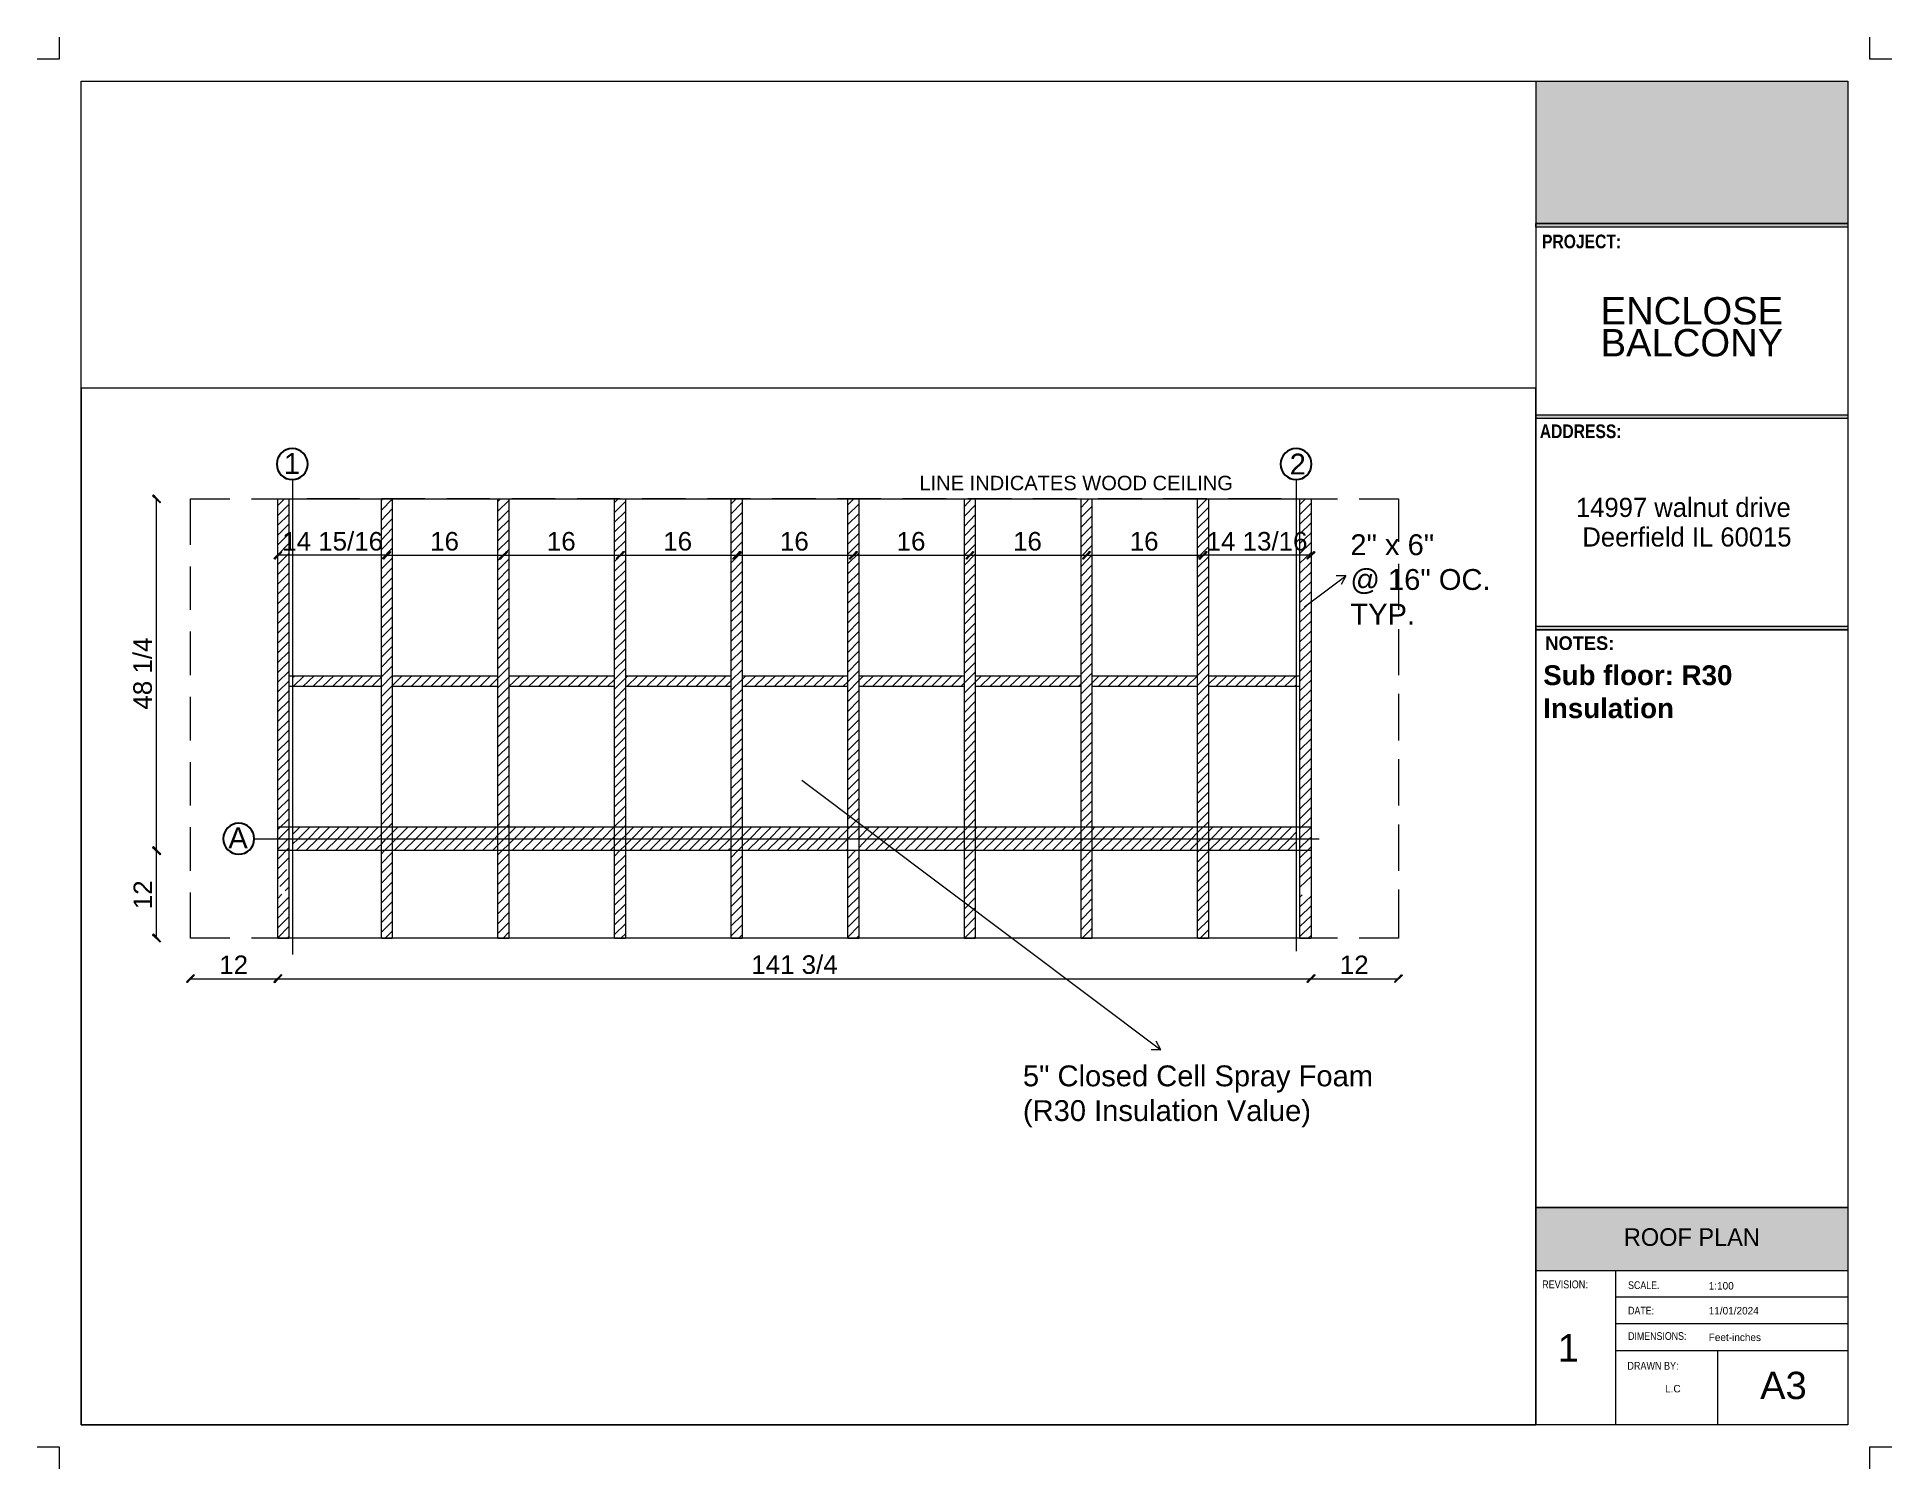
# Paper-space layout 'A4' of a CAD drawing. Header units: millimetres. Extents: x -7 to 264, y -7 to 203.
# The model-space entities are those that its viewports show. They can reach past a viewport. Long polylines and large blocks are cut down to what shows.
import ezdxf
from ezdxf.enums import TextEntityAlignment as Align

# ---------------------------------------------------------------- set-up
doc = ezdxf.new("R2010")
doc.units = ezdxf.units.MM
doc.layers.get('0').update_dxf_attribs({"lineweight": 0})
for name, color, linetype, lineweight in [('ANNO-TEXT', 7, 'Continuous', 0), ('Drawing & Figure_Pen_No__1', 7, 'Continuous', 13), ('Drawing & Figure_Pen_No__142', 8, 'Continuous', 13), ('Drawing & Figure_Pen_No__41', 7, 'Continuous', 25)]:
    doc.layers.add(name, color=color, linetype=linetype, lineweight=lineweight)
doc.layers.add('Drawing & Figure_Pen_No__161', color=7, linetype='Continuous', lineweight=13, true_color=0x6a6a6a)
doc.styles.add('ARIAL', font='arial.ttf', dxfattribs={"height": 4})
doc.styles.add('GENERATED_STYLE_1', font='arial.ttf')
doc.styles.add('GENERATED_STYLE_2', font='ARIALUNI.TTF')
doc.styles.add('GENERATED_STYLE_3', font='ARIALUNI.TTF')
doc.styles.add('INFORMATION', font='', dxfattribs={"height": 1.7})
doc.styles.add('TITTLE SPACES', font='', dxfattribs={"height": 4})
doc.styles.add('TITTLES', font='', dxfattribs={"height": 2.9})
doc.styles.get('INFORMATION').set_extended_font_data('Century Gothic')
doc.styles.get('TITTLE SPACES').set_extended_font_data('Century Gothic')
doc.styles.get('TITTLES').set_extended_font_data('Century Gothic', bold=True)

psp = doc.layouts.new('A4')

# ---------------------------------------------------------------- texts
at = {"insert": (213.36, 110.97), "char_height": 2.9, "attachment_point": 1, "style": 'TITTLES'}
psp.add_mtext_dynamic_manual_height_columns('{\\fArial|b1|i0|c0|p34;Sub floor: R30 Insulation\\P} ', width=42.8574, gutter_width=14.5, heights=[0], dxfattribs=at)

msp = doc.modelspace()

# ---------------------------------------------------------------- texts
at = {"layer": 'Drawing & Figure_Pen_No__1', "color": 7, "linetype": 'Continuous', "lineweight": 13, "attachment_point": 7}
for s, insert, char_height, style in [('\\A1;{\\pql;\\fArial Unicode MS|b0|i0|c0|p34;1}', (3183.93624, 345.01078), 2.8628402, 'GENERATED_STYLE_3'), ('\\A1;{\\pql;\\fArial Unicode MS|b0|i0|c0|p34;2}', (3322.10118, 344.93258), 2.8628402, 'GENERATED_STYLE_3'), ('\\A1;{\\pql;\\fArial Unicode MS|b0|i0|c0|p34;LINE INDICATES WOOD CEILING}', (3271.2374, 342.74831), 1.9743677, 'GENERATED_STYLE_2'), ('\\A1;{\\pql;\\fArial|b0|i0|c0|p34;14 15/16}', (3183.70166, 334.45203), 2.5492201, 'GENERATED_STYLE_1'), ('\\A1;{\\pql;\\fArial|b0|i0|c0|p34;16}', (3204.03154, 334.45203), 2.5492201, 'GENERATED_STYLE_1'), ('\\A1;{\\pql;\\fArial|b0|i0|c0|p34;16}', (3220.06086, 334.45203), 2.5492201, 'GENERATED_STYLE_1'), ('\\A1;{\\pql;\\fArial|b0|i0|c0|p34;16}', (3236.05108, 334.45203), 2.5492201, 'GENERATED_STYLE_1'), ('\\A1;{\\pql;\\fArial|b0|i0|c0|p34;16}', (3252.08041, 334.45203), 2.5492201, 'GENERATED_STYLE_1'), ('\\A1;{\\pql;\\fArial|b0|i0|c0|p34;16}', (3268.10973, 334.45203), 2.5492201, 'GENERATED_STYLE_1'), ('\\A1;{\\pql;\\fArial|b0|i0|c0|p34;16}', (3284.09995, 334.45203), 2.5492201, 'GENERATED_STYLE_1'), ('\\A1;{\\pql;\\fArial|b0|i0|c0|p34;16}', (3300.12928, 334.45203), 2.5492201, 'GENERATED_STYLE_1'), ('\\A1;{\\pql;\\fArial|b0|i0|c0|p34;14 13/16}', (3310.68517, 334.45029), 2.5492201, 'GENERATED_STYLE_1'), ('\\A1;\\pxql;2" x 6" \\P@ 16" OC.\\PTYP.', (3330.43697, 324.30999), 2.8628402, 'GENERATED_STYLE_3'), ('\\A1;{\\pql;\\fArial Unicode MS|b0|i0|c0|p34;A}', (3176.31254, 293.59966), 2.8628402, 'GENERATED_STYLE_3'), ('\\A1;{\\pql;\\fArial|b0|i0|c0|p34;12}', (3175.06147, 276.31928), 2.5492201, 'GENERATED_STYLE_1'), ('\\A1;{\\pql;\\fArial|b0|i0|c0|p34;141 3/4}', (3248.13172, 276.31467), 2.5492201, 'GENERATED_STYLE_1'), ('\\A1;{\\pql;\\fArial|b0|i0|c0|p34;12}', (3328.98206, 276.31928), 2.5492201, 'GENERATED_STYLE_1')]:
    msp.add_mtext(s, dxfattribs=dict(at, insert=insert, char_height=char_height, style=style))
at = {"layer": 'Drawing & Figure_Pen_No__1', "color": 7, "linetype": 'Continuous', "lineweight": 13, "char_height": 2.5492201, "attachment_point": 7, "rotation": 90, "style": 'GENERATED_STYLE_1'}
for s, insert in [('\\A1;{\\pql;\\fArial|b0|i0|c0|p34;48 1/4}', (3165.83767, 312.63936)), ('\\A1;{\\pql;\\fArial|b0|i0|c0|p34;12}', (3165.83482, 285.23312))]:
    msp.add_mtext(s, dxfattribs=dict(at, insert=insert))
at = {"layer": 'Drawing & Figure_Pen_No__1', "color": 7, "linetype": 'Continuous', "lineweight": 13, "insert": (3285.45644, 255.27932), "char_height": 2.8628402, "width": 69.3852964, "attachment_point": 7, "style": 'GENERATED_STYLE_3'}
msp.add_mtext('\\A1;\\pxql;5" Closed Cell Spray Foam^J(R30 Insulation Value)', dxfattribs=at)

# ---------------------------------------------------------------- blocks, each defined once
blk = doc.blocks.new('FORMATO3')
at = {"linetype": 'Continuous', "lineweight": 0}
for points in [[(212.26, 196.43), (257.94, 196.43), (257.94, 175.58), (212.26, 175.58)], [(212.26, 175.58), (257.94, 175.58), (257.94, 175.06), (212.26, 175.06)], [(212.26, 175.58), (257.94, 175.58), (257.94, 175.06), (212.26, 175.06)], [(212.26, 147.6), (257.94, 147.6), (257.94, 147.08), (212.26, 147.08)], [(212.26, 31.64), (257.95, 31.64), (257.95, 22.39), (212.26, 22.39)]]:
    blk.add_hatch(color=256, dxfattribs=at).paths.add_polyline_path(points)
h = blk.add_hatch(color=7)
h.dxf.hatch_style = 1
h.paths.add_polyline_path([(212.26, 116.69), (257.94, 116.69), (257.94, 116.17), (212.26, 116.17)])
for p, q in [((212.26, 116.17), (257.94, 116.17)), ((212.26, 31.64), (257.95, 31.64)), ((223.94, 22.39), (223.94, -0.05)), ((238.93, -0.05), (238.93, 10.7))]:
    blk.add_line(p, q, dxfattribs=at)
for points in [[(264.38, 199.65), (261.16, 199.65), (261.16, 202.86)], [(261.16, -6.59), (261.16, -3.37), (264.38, -3.37)]]:
    blk.add_lwpolyline(points)
for points in [[(-0.59, 196.43), (257.95, 196.43), (257.95, -0.15), (-0.59, -0.15)], [(212.26, 175.58), (257.94, 175.58), (257.94, 175.06), (212.26, 175.06)], [(212.26, 175.58), (257.94, 175.58), (257.94, 175.06), (212.26, 175.06)], [(212.26, 147.6), (257.94, 147.6), (257.94, 147.08), (212.26, 147.08)], [(212.26, 116.69), (257.94, 116.69), (257.94, 116.17), (212.26, 116.17)]]:
    blk.add_lwpolyline(points, close=True, dxfattribs=at)
for points in [[(212.26, 196.43), (212.26, -0.15)], [(257.94, 196.43), (257.94, 175.58), (212.26, 175.58)], [(257.95, 22.39), (212.26, 22.39)], [(257.95, 18.51), (223.94, 18.51)], [(257.95, 14.61), (223.94, 14.61)], [(257.95, 10.7), (223.94, 10.7)]]:
    blk.add_lwpolyline(points, dxfattribs=at)
at = {"layer": 'ANNO-TEXT'}
blk.add_lwpolyline([(212.26, 116.69), (257.94, 116.69), (257.95, 31.64), (212.26, 31.64)], close=True, dxfattribs=at)
for tag, height, style, p in [('PORJECT', 3, 'TITTLES', (235.11, 160.83)), ('PROJECT', 3, 'TITTLES', (235.11, 156.16)), ('ADDRESS', 2.8, 'INFORMATION', (234.39, 132.67)), ('ADDRESS2', 2.8, 'INFORMATION', (234.39, 128.34)), ('N', 3.73, 'TITTLES', (248.51, 3.62))]:
    blk.add_attdef(tag, text='', height=height, dxfattribs=dict(style=style)).set_placement(p, align=Align.CENTER)
at = {"color": 7, "true_color": 0xffffff, "style": 'TITTLE SPACES'}
blk.add_attdef('TITTLE.SPACES', text='', height=2.57, dxfattribs=at).set_placement((235.11, 26.04), align=Align.CENTER)
for tag, p, height, style in [('SCALE', (237.58, 19.65), 1.09, 'INFORMATION'), ('DATE', (237.58, 16), 1.09, 'INFORMATION'), ('R', (217.03, 9.12), 3.73, 'TITTLES'), ('DIMENSIONS', (237.58, 12.11), 1.09, 'INFORMATION'), ('DRAWNBY', (231.19, 4.6), 1.09, 'INFORMATION')]:
    blk.add_attdef(tag, p, '', height=height, dxfattribs=dict(style=style))
at = {"layer": 'ANNO-TEXT', "lineweight": 0, "attachment_point": 1, "line_spacing_factor": 0.96736, "style": 'ARIAL'}
for s, insert, char_height in [('{\\fArial Narrow|b1|i0|c0|p34;PROJECT:}', (213.18, 173.97), 2), ('{\\fArial Narrow|b1|i0|c0|p34;ADDRESS:}\\P^I^I^I^I', (212.86, 146.2), 2), ('{\\fArial Narrow|b0|i0|c0|p34;REVISION}:', (213.2, 20.98), 1.1534), ('{\\fArial Narrow|b0|i0|c0|p34;SCALE. }  ', (225.78, 20.85), 1.1266), ('{\\fArial Narrow|b0|i0|c0|p34;DATE:  }  ', (225.78, 17.13), 1.1266), ('{\\fArial Narrow|b0|i0|c0|p34;DIMENSIONS: }  ', (225.78, 13.41), 1.1266), ('{\\fArial Narrow|b0|i0|c0|p34;DRAWN BY:}', (225.68, 9.07), 1.1534)]:
    blk.add_mtext(s, dxfattribs=dict(at, insert=insert, char_height=char_height))
at = {"layer": 'ANNO-TEXT', "insert": (213.66, 115.21), "char_height": 2, "width": 42.8727, "attachment_point": 1, "line_spacing_factor": 0.96736, "style": 'ARIAL'}
blk.add_mtext('\\A1;\\pxa0.66667,sm1,qj;{\\fCentury Gothic|b1|i0|c0|p34;NOTES:}', dxfattribs=at)

# ---------------------------------------------------------------- hatches: boundary and pattern name
at = {"layer": 'Drawing & Figure_Pen_No__1', "linetype": 'Continuous', "lineweight": 0, "true_color": 0x000000}
for points in [[(3167.00771, 341.10118), (3166.03031, 342.11767), (3165.91303, 342.00038)], [(3166.92952, 341.02298), (3167.00771, 341.10118), (3165.91303, 342.00038)], [(3183.58438, 334.37668), (3182.56788, 333.39928), (3182.68517, 333.28199)], [(3183.66257, 334.25939), (3183.58438, 334.37668), (3182.68517, 333.28199)], [(3197.54162, 333.39928), (3197.61981, 333.28199), (3198.51901, 334.37668)], [(3198.51901, 334.37668), (3197.54162, 333.39928), (3197.61981, 333.28199)], [(3197.61981, 333.28199), (3198.6363, 334.25939), (3198.51901, 334.37668)], [(3198.6363, 334.25939), (3198.51901, 334.37668), (3197.61981, 333.28199)], [(3213.53184, 333.39928), (3213.64913, 333.28199), (3214.54834, 334.37668)], [(3214.54834, 334.37668), (3213.53184, 333.39928), (3213.64913, 333.28199)], [(3213.64913, 333.28199), (3214.66562, 334.25939), (3214.54834, 334.37668)], [(3214.66562, 334.25939), (3214.54834, 334.37668), (3213.64913, 333.28199)], [(3229.56116, 333.39928), (3229.67845, 333.28199), (3230.57766, 334.37668)], [(3230.57766, 334.37668), (3229.56116, 333.39928), (3229.67845, 333.28199)], [(3229.67845, 333.28199), (3230.65585, 334.25939), (3230.57766, 334.37668)], [(3230.65585, 334.25939), (3230.57766, 334.37668), (3229.67845, 333.28199)], [(3245.59049, 333.39928), (3245.66868, 333.28199), (3246.56788, 334.37668)], [(3246.56788, 334.37668), (3245.59049, 333.39928), (3245.66868, 333.28199)], [(3245.66868, 333.28199), (3246.68517, 334.25939), (3246.56788, 334.37668)], [(3246.68517, 334.25939), (3246.56788, 334.37668), (3245.66868, 333.28199)], [(3261.58071, 333.39928), (3261.698, 333.28199), (3262.5972, 334.37668)], [(3262.5972, 334.37668), (3261.58071, 333.39928), (3261.698, 333.28199)], [(3261.698, 333.28199), (3262.71449, 334.25939), (3262.5972, 334.37668)], [(3262.71449, 334.25939), (3262.5972, 334.37668), (3261.698, 333.28199)], [(3277.61003, 333.39928), (3277.72732, 333.28199), (3278.62653, 334.37668)], [(3278.62653, 334.37668), (3277.61003, 333.39928), (3277.72732, 333.28199)], [(3277.72732, 333.28199), (3278.70472, 334.25939), (3278.62653, 334.37668)], [(3278.70472, 334.25939), (3278.62653, 334.37668), (3277.72732, 333.28199)], [(3293.63936, 333.39928), (3293.71755, 333.28199), (3294.61675, 334.37668)], [(3294.61675, 334.37668), (3293.63936, 333.39928), (3293.71755, 333.28199)], [(3293.71755, 333.28199), (3294.73404, 334.25939), (3294.61675, 334.37668)], [(3294.73404, 334.25939), (3294.61675, 334.37668), (3293.71755, 333.28199)], [(3309.62958, 333.39928), (3309.74687, 333.28199), (3310.64607, 334.37668)], [(3310.64607, 334.37668), (3309.62958, 333.39928), (3309.74687, 333.28199)], [(3309.74687, 333.28199), (3310.76336, 334.25939), (3310.64607, 334.37668)], [(3310.76336, 334.25939), (3310.64607, 334.37668), (3309.74687, 333.28199)], [(3324.44693, 333.39928), (3324.56422, 333.28199), (3325.46342, 334.37668)], [(3324.56422, 333.28199), (3325.58071, 334.25939), (3325.46342, 334.37668)], [(3167.00771, 292.81773), (3166.03031, 293.83422), (3165.91303, 293.71694)], [(3166.03031, 293.83422), (3165.91303, 293.71694), (3167.00771, 292.81773)], [(3166.92952, 292.70044), (3167.00771, 292.81773), (3165.91303, 293.71694)], [(3165.91303, 293.71694), (3166.92952, 292.70044), (3167.00771, 292.81773)], [(3166.03031, 281.83178), (3165.91303, 281.71449), (3167.00771, 280.81529)], [(3165.91303, 281.71449), (3166.92952, 280.698), (3167.00771, 280.81529)], [(3171.54284, 276.24107), (3170.56544, 275.26367), (3170.64363, 275.14638)], [(3171.66012, 276.16287), (3171.54284, 276.24107), (3170.64363, 275.14638)], [(3182.56788, 275.26367), (3182.68517, 275.14638), (3183.58438, 276.24107)], [(3183.58438, 276.24107), (3182.56788, 275.26367), (3182.68517, 275.14638)], [(3182.68517, 275.14638), (3183.66257, 276.16287), (3183.58438, 276.24107)], [(3183.66257, 276.16287), (3183.58438, 276.24107), (3182.68517, 275.14638)], [(3324.44693, 275.26367), (3324.56422, 275.14638), (3325.46342, 276.24107)], [(3325.46342, 276.24107), (3324.44693, 275.26367), (3324.56422, 275.14638)], [(3324.56422, 275.14638), (3325.58071, 276.16287), (3325.46342, 276.24107)], [(3325.58071, 276.16287), (3325.46342, 276.24107), (3324.56422, 275.14638)], [(3336.48847, 275.26367), (3336.56666, 275.14638), (3337.46587, 276.24107)], [(3336.56666, 275.14638), (3337.58315, 276.16287), (3337.46587, 276.24107)]]:
    msp.add_hatch(color=18, dxfattribs=at).paths.add_polyline_path(points)

# ---------------------------------------------------------------- linework, layer by layer
at = {"layer": 'Drawing & Figure_Pen_No__1', "color": 7, "linetype": 'Continuous', "lineweight": 13}
for points in [[(3185.10912, 344.22885), (3185.10912, 279.01687)], [(3323.00038, 344.22885), (3323.00038, 279.48603)], [(3166.46037, 293.28688), (3166.46037, 341.57033)], [(3183.11523, 281.24534), (3183.11523, 341.57033), (3184.63997, 341.57033), (3184.63997, 281.24534)], [(3197.34614, 281.24534), (3197.34614, 341.57033), (3198.83178, 341.57033), (3198.83178, 281.24534)], [(3213.33636, 281.24534), (3213.33636, 341.57033), (3214.8611, 341.57033), (3214.8611, 281.24534)], [(3229.36568, 281.24534), (3229.36568, 341.57033), (3230.85133, 341.57033), (3230.85133, 281.24534)], [(3245.39501, 281.24534), (3245.39501, 341.57033), (3246.88065, 341.57033), (3246.88065, 281.24534)], [(3261.38523, 281.24534), (3261.38523, 341.57033), (3262.90997, 341.57033), (3262.90997, 281.24534)], [(3277.41455, 281.24534), (3277.41455, 341.57033), (3278.9002, 341.57033), (3278.9002, 281.24534)], [(3293.44388, 281.24534), (3293.44388, 341.57033), (3294.92952, 341.57033), (3294.92952, 281.24534)], [(3309.4341, 281.24534), (3309.4341, 341.57033), (3310.95884, 341.57033), (3310.95884, 281.24534)], [(3323.50863, 281.24534), (3323.50863, 341.57033), (3325.03337, 341.57033), (3325.03337, 281.24534)], [(3198.08896, 333.82934), (3183.11523, 333.82934)], [(3198.08896, 333.82934), (3214.07918, 333.82934)], [(3214.07918, 333.82934), (3230.10851, 333.82934)], [(3230.10851, 333.82934), (3246.13783, 333.82934)], [(3246.13783, 333.82934), (3262.12805, 333.82934)], [(3262.12805, 333.82934), (3278.15738, 333.82934)], [(3278.15738, 333.82934), (3294.1867, 333.82934)], [(3294.1867, 333.82934), (3310.17692, 333.82934)], [(3325.03337, 333.82934), (3310.17692, 333.82934)], [(3324.12664, 326.75732), (3329.81624, 331.01443), (3328.48698, 331.01443)], [(3329.81624, 331.01443), (3329.19071, 329.80246)], [(3184.63997, 317.29177), (3197.34614, 317.29177)], [(3198.83178, 317.29177), (3213.33636, 317.29177)], [(3214.8611, 317.29177), (3229.36568, 317.29177)], [(3230.85133, 317.29177), (3245.39501, 317.29177)], [(3246.88065, 317.29177), (3261.38523, 317.29177)], [(3262.90997, 317.29177), (3277.41455, 317.29177)], [(3278.9002, 317.29177), (3293.44388, 317.29177)], [(3294.92952, 317.29177), (3309.4341, 317.29177)], [(3310.95884, 317.29177), (3323.50863, 317.29177)], [(3197.34614, 315.80612), (3184.63997, 315.80612)], [(3213.33636, 315.80612), (3198.83178, 315.80612)], [(3229.36568, 315.80612), (3214.8611, 315.80612)], [(3245.39501, 315.80612), (3230.85133, 315.80612)], [(3261.38523, 315.80612), (3246.88065, 315.80612)], [(3277.41455, 315.80612), (3262.90997, 315.80612)], [(3293.44388, 315.80612), (3278.9002, 315.80612)], [(3309.4341, 315.80612), (3294.92952, 315.80612)], [(3323.50863, 315.80612), (3310.95884, 315.80612)], [(3183.11523, 309.78535), (3183.11523, 311.271)], [(3325.03337, 311.271), (3325.03337, 309.78535)], [(3255.06482, 302.93406), (3304.40811, 265.91576), (3303.07885, 265.91576)], [(3166.46037, 281.24534), (3166.46037, 293.28688)], [(3179.87027, 294.88981), (3326.16715, 294.88981)], [(3183.11523, 281.24534), (3183.11523, 293.28688)], [(3183.11523, 281.24534), (3184.63997, 281.24534)], [(3197.34614, 281.24534), (3198.83178, 281.24534)], [(3197.34614, 281.24534), (3198.83178, 281.24534)], [(3213.33636, 281.24534), (3214.8611, 281.24534)], [(3229.36568, 281.24534), (3230.85133, 281.24534)], [(3245.39501, 281.24534), (3246.88065, 281.24534)], [(3261.38523, 281.24534), (3262.90997, 281.24534)], [(3277.41455, 281.24534), (3278.9002, 281.24534)], [(3293.44388, 281.24534), (3294.92952, 281.24534)], [(3309.4341, 281.24534), (3310.95884, 281.24534)], [(3323.50863, 281.24534), (3325.03337, 281.24534)], [(3171.11278, 275.69372), (3183.11523, 275.69372)], [(3183.11523, 275.69372), (3325.03337, 275.69372)], [(3325.03337, 275.69372), (3337.03581, 275.69372)], [(3304.40811, 265.91576), (3303.78258, 267.12773)]]:
    msp.add_lwpolyline(points, dxfattribs=at)
for points in [[(3167.00771, 341.10118), (3165.91303, 342.00038), (3166.03031, 342.11767)], [(3166.92952, 341.02298), (3167.00771, 341.10118), (3165.91303, 342.00038)], [(3183.11523, 341.57033), (3325.03337, 341.57033), (3325.03337, 281.24534), (3183.11523, 281.24534)], [(3183.58438, 334.37668), (3182.68517, 333.28199), (3182.56788, 333.39928)], [(3183.66257, 334.25939), (3183.58438, 334.37668), (3182.68517, 333.28199)], [(3197.54162, 333.39928), (3197.61981, 333.28199), (3198.51901, 334.37668)], [(3198.51901, 334.37668), (3197.61981, 333.28199), (3197.54162, 333.39928)], [(3197.61981, 333.28199), (3198.51901, 334.37668), (3198.6363, 334.25939)], [(3198.6363, 334.25939), (3198.51901, 334.37668), (3197.61981, 333.28199)], [(3213.53184, 333.39928), (3213.64913, 333.28199), (3214.54834, 334.37668)], [(3214.54834, 334.37668), (3213.64913, 333.28199), (3213.53184, 333.39928)], [(3213.64913, 333.28199), (3214.54834, 334.37668), (3214.66562, 334.25939)], [(3214.66562, 334.25939), (3214.54834, 334.37668), (3213.64913, 333.28199)], [(3229.56116, 333.39928), (3229.67845, 333.28199), (3230.57766, 334.37668)], [(3230.57766, 334.37668), (3229.67845, 333.28199), (3229.56116, 333.39928)], [(3229.67845, 333.28199), (3230.57766, 334.37668), (3230.65585, 334.25939)], [(3230.65585, 334.25939), (3230.57766, 334.37668), (3229.67845, 333.28199)], [(3245.59049, 333.39928), (3245.66868, 333.28199), (3246.56788, 334.37668)], [(3246.56788, 334.37668), (3245.66868, 333.28199), (3245.59049, 333.39928)], [(3245.66868, 333.28199), (3246.56788, 334.37668), (3246.68517, 334.25939)], [(3246.68517, 334.25939), (3246.56788, 334.37668), (3245.66868, 333.28199)], [(3261.58071, 333.39928), (3261.698, 333.28199), (3262.5972, 334.37668)], [(3262.5972, 334.37668), (3261.698, 333.28199), (3261.58071, 333.39928)], [(3261.698, 333.28199), (3262.5972, 334.37668), (3262.71449, 334.25939)], [(3262.71449, 334.25939), (3262.5972, 334.37668), (3261.698, 333.28199)], [(3277.61003, 333.39928), (3277.72732, 333.28199), (3278.62653, 334.37668)], [(3278.62653, 334.37668), (3277.72732, 333.28199), (3277.61003, 333.39928)], [(3277.72732, 333.28199), (3278.62653, 334.37668), (3278.70472, 334.25939)], [(3278.70472, 334.25939), (3278.62653, 334.37668), (3277.72732, 333.28199)], [(3293.63936, 333.39928), (3293.71755, 333.28199), (3294.61675, 334.37668)], [(3294.61675, 334.37668), (3293.71755, 333.28199), (3293.63936, 333.39928)], [(3293.71755, 333.28199), (3294.61675, 334.37668), (3294.73404, 334.25939)], [(3294.73404, 334.25939), (3294.61675, 334.37668), (3293.71755, 333.28199)], [(3309.62958, 333.39928), (3309.74687, 333.28199), (3310.64607, 334.37668)], [(3310.64607, 334.37668), (3309.74687, 333.28199), (3309.62958, 333.39928)], [(3309.74687, 333.28199), (3310.64607, 334.37668), (3310.76336, 334.25939)], [(3310.76336, 334.25939), (3310.64607, 334.37668), (3309.74687, 333.28199)], [(3324.44693, 333.39928), (3324.56422, 333.28199), (3325.46342, 334.37668)], [(3324.56422, 333.28199), (3325.46342, 334.37668), (3325.58071, 334.25939)], [(3183.11523, 296.53184), (3325.03337, 296.53184), (3325.03337, 293.28688), (3183.11523, 293.28688)], [(3167.00771, 292.81773), (3165.91303, 293.71694), (3166.03031, 293.83422)], [(3166.03031, 293.83422), (3165.91303, 293.71694), (3167.00771, 292.81773)], [(3166.92952, 292.70044), (3167.00771, 292.81773), (3165.91303, 293.71694)], [(3165.91303, 293.71694), (3167.00771, 292.81773), (3166.92952, 292.70044)], [(3166.03031, 281.83178), (3165.91303, 281.71449), (3167.00771, 280.81529)], [(3165.91303, 281.71449), (3167.00771, 280.81529), (3166.92952, 280.698)], [(3171.54284, 276.24107), (3170.64363, 275.14638), (3170.56544, 275.26367)], [(3171.66012, 276.16287), (3171.54284, 276.24107), (3170.64363, 275.14638)], [(3182.56788, 275.26367), (3182.68517, 275.14638), (3183.58438, 276.24107)], [(3183.58438, 276.24107), (3182.68517, 275.14638), (3182.56788, 275.26367)], [(3182.68517, 275.14638), (3183.58438, 276.24107), (3183.66257, 276.16287)], [(3183.66257, 276.16287), (3183.58438, 276.24107), (3182.68517, 275.14638)], [(3324.44693, 275.26367), (3324.56422, 275.14638), (3325.46342, 276.24107)], [(3325.46342, 276.24107), (3324.56422, 275.14638), (3324.44693, 275.26367)], [(3324.56422, 275.14638), (3325.46342, 276.24107), (3325.58071, 276.16287)], [(3325.58071, 276.16287), (3325.46342, 276.24107), (3324.56422, 275.14638)], [(3336.48847, 275.26367), (3336.56666, 275.14638), (3337.46587, 276.24107)], [(3336.56666, 275.14638), (3337.46587, 276.24107), (3337.58315, 276.16287)]]:
    msp.add_lwpolyline(points, close=True, dxfattribs=at)
at = {"layer": 'Drawing & Figure_Pen_No__142', "color": 8, "linetype": 'Continuous', "lineweight": 13}
for points in [[(3183.11523, 340.67112), (3184.01443, 341.57033)], [(3197.34614, 341.37485), (3197.50252, 341.57033)], [(3197.34614, 340.04559), (3198.83178, 341.53123)], [(3213.33636, 341.21846), (3213.68823, 341.57033)], [(3229.36568, 341.06208), (3229.87393, 341.57033)], [(3245.39501, 340.9057), (3246.05964, 341.57033)], [(3261.38523, 340.74931), (3262.24534, 341.57033)], [(3277.41455, 340.55383), (3278.39195, 341.57033)], [(3293.44388, 340.39745), (3294.57766, 341.57033)], [(3309.4341, 340.24107), (3310.76336, 341.57033)], [(3323.50863, 340.8275), (3324.25145, 341.57033)], [(3183.11523, 339.30276), (3184.63997, 340.8275)], [(3183.11523, 337.9735), (3184.63997, 339.45915)], [(3197.34614, 338.67723), (3198.83178, 340.20197)], [(3213.33636, 339.8892), (3214.8611, 341.37485)], [(3213.33636, 338.52085), (3214.8611, 340.04559)], [(3229.36568, 339.69372), (3230.85133, 341.21846)], [(3229.36568, 338.36446), (3230.85133, 339.85011)], [(3245.39501, 339.53734), (3246.88065, 341.06208)], [(3245.39501, 338.20808), (3246.88065, 339.69372)], [(3261.38523, 339.38096), (3262.90997, 340.8666)], [(3261.38523, 338.05169), (3262.90997, 339.53734)], [(3277.41455, 339.22457), (3278.9002, 340.71022)], [(3277.41455, 337.85622), (3278.9002, 339.38096)], [(3293.44388, 339.06819), (3294.92952, 340.55383)], [(3293.44388, 337.69983), (3294.92952, 339.22457)], [(3309.4341, 338.87271), (3310.95884, 340.39745)], [(3309.4341, 337.54345), (3310.95884, 339.02909)], [(3323.50863, 339.45915), (3325.03337, 340.98389)], [(3323.50863, 338.12989), (3325.03337, 339.61553)], [(3183.11523, 336.60515), (3184.63997, 338.12989)], [(3183.11523, 335.27589), (3184.63997, 336.76153)], [(3197.34614, 337.34797), (3198.83178, 338.83361)], [(3197.34614, 335.97961), (3198.83178, 337.50435)], [(3213.33636, 337.19158), (3214.8611, 338.67723)], [(3213.33636, 335.82323), (3214.8611, 337.34797)], [(3229.36568, 337.0352), (3230.85133, 338.52085)], [(3229.36568, 335.66684), (3230.85133, 337.15249)], [(3245.39501, 336.83972), (3246.88065, 338.36446)], [(3245.39501, 335.51046), (3246.88065, 336.99611)], [(3261.38523, 336.68334), (3262.90997, 338.16898)], [(3261.38523, 335.35408), (3262.90997, 336.83972)], [(3277.41455, 336.52695), (3278.9002, 338.0126)], [(3277.41455, 335.1586), (3278.9002, 336.68334)], [(3293.44388, 336.37057), (3294.92952, 337.85622)], [(3293.44388, 335.00221), (3294.92952, 336.52695)], [(3309.4341, 336.17509), (3310.95884, 337.69983)], [(3309.4341, 334.84583), (3310.95884, 336.33147)], [(3323.50863, 336.76153), (3325.03337, 338.28627)], [(3323.50863, 335.43227), (3325.03337, 336.91791)], [(3183.11523, 333.90753), (3184.63997, 335.43227)], [(3183.11523, 332.57827), (3184.63997, 334.06391)], [(3197.34614, 334.65035), (3198.83178, 336.136)], [(3197.34614, 333.28199), (3198.83178, 334.80673)], [(3213.33636, 334.49397), (3214.8611, 335.97961)], [(3213.33636, 333.12561), (3214.8611, 334.65035)], [(3229.36568, 334.33758), (3230.85133, 335.82323)], [(3229.36568, 332.96923), (3230.85133, 334.45487)], [(3245.39501, 334.1421), (3246.88065, 335.66684)], [(3245.39501, 332.81284), (3246.88065, 334.29849)], [(3261.38523, 333.98572), (3262.90997, 335.51046)], [(3261.38523, 332.65646), (3262.90997, 334.1421)], [(3277.41455, 333.82934), (3278.9002, 335.31498)], [(3277.41455, 332.46098), (3278.9002, 333.98572)], [(3293.44388, 333.67295), (3294.92952, 335.1586)], [(3293.44388, 332.3046), (3294.92952, 333.82934)], [(3309.4341, 333.47747), (3310.95884, 335.00221)], [(3323.50863, 334.06391), (3325.03337, 335.58865)], [(3323.50863, 332.73465), (3325.03337, 334.2203)], [(3183.11523, 331.20991), (3184.63997, 332.73465)], [(3183.11523, 329.88065), (3184.63997, 331.36629)], [(3197.34614, 331.95273), (3198.83178, 333.43838)], [(3197.34614, 330.58438), (3198.83178, 332.10912)], [(3213.33636, 331.79635), (3214.8611, 333.28199)], [(3213.33636, 330.42799), (3214.8611, 331.95273)], [(3229.36568, 331.63997), (3230.85133, 333.12561)], [(3229.36568, 330.27161), (3230.85133, 331.75725)], [(3245.39501, 331.44449), (3246.88065, 332.96923)], [(3245.39501, 330.11523), (3246.88065, 331.60087)], [(3261.38523, 331.2881), (3262.90997, 332.81284)], [(3261.38523, 329.95884), (3262.90997, 331.44449)], [(3277.41455, 331.13172), (3278.9002, 332.61736)], [(3277.41455, 329.76336), (3278.9002, 331.2881)], [(3293.44388, 330.97534), (3294.92952, 332.46098)], [(3309.4341, 332.14821), (3310.95884, 333.63386)], [(3309.4341, 330.81895), (3310.95884, 332.3046)], [(3323.50863, 331.36629), (3325.03337, 332.89104)], [(3323.50863, 330.03703), (3325.03337, 331.52268)], [(3183.11523, 328.51229), (3184.63997, 330.03703)], [(3197.34614, 329.25512), (3198.83178, 330.74076)], [(3197.34614, 327.92585), (3198.83178, 329.4115)], [(3213.33636, 329.09873), (3214.8611, 330.58438)], [(3213.33636, 327.73038), (3214.8611, 329.25512)], [(3229.36568, 328.94235), (3230.85133, 330.42799)], [(3229.36568, 327.57399), (3230.85133, 329.09873)], [(3245.39501, 328.74687), (3246.88065, 330.27161)], [(3245.39501, 327.41761), (3246.88065, 328.90325)], [(3261.38523, 328.59049), (3262.90997, 330.11523)], [(3261.38523, 327.26122), (3262.90997, 328.74687)], [(3277.41455, 328.4341), (3278.9002, 329.91975)], [(3293.44388, 329.60698), (3294.92952, 331.13172)], [(3293.44388, 328.27772), (3294.92952, 329.76336)], [(3309.4341, 329.4506), (3310.95884, 330.93624)], [(3309.4341, 328.12133), (3310.95884, 329.60698)], [(3323.50863, 328.70777), (3325.03337, 330.19342)], [(3323.50863, 327.33942), (3325.03337, 328.82506)], [(3183.11523, 327.18303), (3184.63997, 328.66868)], [(3183.11523, 325.85377), (3184.63997, 327.33942)], [(3197.34614, 326.5575), (3198.83178, 328.04314)], [(3197.34614, 325.22824), (3198.83178, 326.71388)], [(3213.33636, 326.40111), (3214.8611, 327.88676)], [(3213.33636, 325.03276), (3214.8611, 326.5575)], [(3229.36568, 326.24473), (3230.85133, 327.73038)], [(3229.36568, 324.87637), (3230.85133, 326.40111)], [(3245.39501, 326.04925), (3246.88065, 327.57399)], [(3245.39501, 324.71999), (3246.88065, 326.20563)], [(3261.38523, 325.89287), (3262.90997, 327.41761)], [(3277.41455, 327.06574), (3278.9002, 328.59049)], [(3277.41455, 325.73648), (3278.9002, 327.22213)], [(3293.44388, 326.90936), (3294.92952, 328.4341)], [(3293.44388, 325.5801), (3294.92952, 327.06574)], [(3309.4341, 326.75298), (3310.95884, 328.23862)], [(3309.4341, 325.42372), (3310.95884, 326.90936)], [(3323.50863, 326.01016), (3325.03337, 327.4958)], [(3323.50863, 324.6418), (3325.03337, 326.12744)], [(3183.11523, 324.48541), (3184.63997, 325.97106)], [(3183.11523, 323.15615), (3184.63997, 324.6418)], [(3197.34614, 323.85988), (3198.83178, 325.34552)], [(3197.34614, 322.53062), (3198.83178, 324.01626)], [(3213.33636, 323.7035), (3214.8611, 325.18914)], [(3213.33636, 322.33514), (3214.8611, 323.85988)], [(3229.36568, 323.54711), (3230.85133, 325.03276)], [(3229.36568, 322.17876), (3230.85133, 323.7035)], [(3245.39501, 323.35163), (3246.88065, 324.87637)], [(3261.38523, 324.56361), (3262.90997, 326.04925)], [(3261.38523, 323.19525), (3262.90997, 324.71999)], [(3277.41455, 324.36813), (3278.9002, 325.89287)], [(3277.41455, 323.03887), (3278.9002, 324.52451)], [(3293.44388, 324.21174), (3294.92952, 325.73648)], [(3293.44388, 322.88248), (3294.92952, 324.36813)], [(3309.4341, 324.05536), (3310.95884, 325.541)], [(3309.4341, 322.7261), (3310.95884, 324.21174)], [(3323.50863, 323.31254), (3325.03337, 324.79818)], [(3183.11523, 321.7878), (3184.63997, 323.27344)], [(3183.11523, 320.45854), (3184.63997, 321.94418)], [(3197.34614, 321.16226), (3198.83178, 322.64791)], [(3197.34614, 319.833), (3198.83178, 321.31865)], [(3213.33636, 321.00588), (3214.8611, 322.49152)], [(3213.33636, 319.63752), (3214.8611, 321.16226)], [(3229.36568, 320.8495), (3230.85133, 322.33514)], [(3245.39501, 322.02237), (3246.88065, 323.50802)], [(3245.39501, 320.65402), (3246.88065, 322.17876)], [(3261.38523, 321.86599), (3262.90997, 323.35163)], [(3261.38523, 320.49763), (3262.90997, 322.02237)], [(3277.41455, 321.70961), (3278.9002, 323.19525)], [(3277.41455, 320.34125), (3278.9002, 321.82689)], [(3293.44388, 321.51413), (3294.92952, 323.03887)], [(3293.44388, 320.18487), (3294.92952, 321.67051)], [(3309.4341, 321.35774), (3310.95884, 322.88248)], [(3309.4341, 320.02848), (3310.95884, 321.51413)], [(3323.50863, 321.94418), (3325.03337, 323.42983)], [(3323.50863, 320.61492), (3325.03337, 322.10056)], [(3183.11523, 319.09018), (3184.63997, 320.57582)], [(3183.11523, 317.76092), (3184.63997, 319.24656)], [(3196.01688, 315.80612), (3197.34614, 317.13538), (3198.83178, 318.62103)], [(3197.34614, 318.46465), (3198.83178, 319.98939)], [(3213.33636, 318.30826), (3214.8611, 319.79391)], [(3229.36568, 319.48114), (3230.85133, 321.00588)], [(3229.36568, 318.15188), (3230.85133, 319.63752)], [(3245.39501, 319.32476), (3246.88065, 320.8104)], [(3245.39501, 317.9564), (3246.88065, 319.48114)], [(3261.38523, 319.16837), (3262.90997, 320.65402)], [(3261.38523, 317.80001), (3262.90997, 319.32476)], [(3277.41455, 319.01199), (3278.9002, 320.49763)], [(3277.41455, 317.64363), (3278.9002, 319.12928)], [(3293.44388, 318.81651), (3294.92952, 320.34125)], [(3293.44388, 317.48725), (3294.92952, 318.97289)], [(3309.4341, 318.66012), (3310.95884, 320.18487)], [(3309.4341, 317.33086), (3310.95884, 318.81651)], [(3323.50863, 319.24656), (3325.03337, 320.7713)], [(3323.50863, 317.9173), (3325.03337, 319.40295)], [(3183.11523, 316.39256), (3184.63997, 317.87821)], [(3183.11523, 315.0633), (3184.63997, 316.54895)], [(3185.10912, 317.05719), (3185.38279, 317.29177)], [(3185.2264, 315.80612), (3186.71205, 317.29177)], [(3186.55567, 315.80612), (3188.08041, 317.29177)], [(3187.92402, 315.80612), (3189.40967, 317.29177)], [(3189.25328, 315.80612), (3190.77802, 317.29177)], [(3190.62164, 315.80612), (3192.10728, 317.29177)], [(3191.9509, 315.80612), (3193.47564, 317.29177)], [(3193.31926, 315.80612), (3194.8049, 317.29177)], [(3194.64852, 315.80612), (3196.17326, 317.29177)], [(3197.34614, 315.76703), (3198.83178, 317.29177)], [(3197.34614, 314.43777), (3198.83178, 315.92341), (3200.20014, 317.29177)], [(3200.04375, 315.80612), (3201.5294, 317.29177)], [(3201.41211, 315.80612), (3202.89775, 317.29177)], [(3202.74137, 315.80612), (3204.22702, 317.29177)], [(3204.10973, 315.80612), (3205.59537, 317.29177)], [(3205.43899, 315.80612), (3206.92463, 317.29177)], [(3206.80735, 315.80612), (3208.29299, 317.29177)], [(3208.13661, 315.80612), (3209.62225, 317.29177)], [(3209.46587, 315.80612), (3210.99061, 317.29177)], [(3210.83422, 315.80612), (3212.31987, 317.29177)], [(3212.16348, 315.80612), (3213.33636, 316.9399)], [(3213.33636, 316.9399), (3214.8611, 318.46465)], [(3215.01749, 317.29177), (3214.8611, 317.09629), (3213.33636, 315.61064)], [(3214.8611, 315.80612), (3216.38584, 317.29177)], [(3216.22946, 315.80612), (3217.7151, 317.29177)], [(3217.55872, 315.80612), (3219.08346, 317.29177)], [(3218.92708, 315.80612), (3220.41272, 317.29177)], [(3220.25634, 315.80612), (3221.78108, 317.29177)], [(3221.62469, 315.80612), (3223.11034, 317.29177)], [(3222.95396, 315.80612), (3224.4787, 317.29177)], [(3224.32231, 315.80612), (3225.80796, 317.29177)], [(3225.65157, 315.80612), (3227.17631, 317.29177)], [(3227.01993, 315.80612), (3228.50557, 317.29177)], [(3230.85133, 318.30826), (3229.36568, 316.78352), (3228.34919, 315.80612)], [(3231.20319, 317.29177), (3230.85133, 316.9399), (3229.36568, 315.45426)], [(3231.04681, 315.80612), (3232.57155, 317.29177)], [(3232.41516, 315.80612), (3233.90081, 317.29177)], [(3233.74443, 315.80612), (3235.26917, 317.29177)], [(3235.11278, 315.80612), (3236.59843, 317.29177)], [(3236.44204, 315.80612), (3237.96678, 317.29177)], [(3237.8104, 315.80612), (3239.29604, 317.29177)], [(3239.13966, 315.80612), (3240.6644, 317.29177)], [(3240.50802, 315.80612), (3241.99366, 317.29177)], [(3241.83728, 315.80612), (3243.36202, 317.29177)], [(3243.20563, 315.80612), (3244.69128, 317.29177)], [(3246.88065, 318.11278), (3245.39501, 316.62714), (3244.5349, 315.80612)], [(3247.3889, 317.29177), (3246.88065, 316.78352), (3245.39501, 315.29788)], [(3247.23251, 315.80612), (3248.75725, 317.29177)], [(3248.60087, 315.80612), (3250.08651, 317.29177)], [(3249.93013, 315.80612), (3251.45487, 317.29177)], [(3251.29849, 315.80612), (3252.78413, 317.29177)], [(3252.62775, 315.80612), (3254.15249, 317.29177)], [(3253.99611, 315.80612), (3255.48175, 317.29177)], [(3255.32537, 315.80612), (3256.85011, 317.29177)], [(3256.69372, 315.80612), (3258.17937, 317.29177)], [(3258.02298, 315.80612), (3259.54772, 317.29177)], [(3259.39134, 315.80612), (3260.87698, 317.29177)], [(3262.90997, 317.9564), (3261.38523, 316.47075), (3260.7206, 315.80612)], [(3263.5746, 317.29177), (3262.90997, 316.62714), (3261.38523, 315.1024)], [(3263.41822, 315.80612), (3264.94296, 317.29177)], [(3264.78658, 315.80612), (3266.27222, 317.29177)], [(3266.11584, 315.80612), (3267.60148, 317.29177)], [(3267.48419, 315.80612), (3268.96984, 317.29177)], [(3268.81345, 315.80612), (3270.2991, 317.29177)], [(3270.18181, 315.80612), (3271.66746, 317.29177)], [(3271.51107, 315.80612), (3272.99672, 317.29177)], [(3272.87943, 315.80612), (3274.36507, 317.29177)], [(3274.20869, 315.80612), (3275.69433, 317.29177)], [(3275.57705, 315.80612), (3277.06269, 317.29177)], [(3278.9002, 317.80001), (3277.41455, 316.31437), (3276.90631, 315.80612)], [(3279.76031, 317.29177), (3278.9002, 316.43166), (3277.41455, 314.94601)], [(3279.60392, 315.80612), (3281.08957, 317.29177)], [(3280.93319, 315.80612), (3282.45793, 317.29177)], [(3282.30154, 315.80612), (3283.78719, 317.29177)], [(3283.6308, 315.80612), (3285.15554, 317.29177)], [(3284.99916, 315.80612), (3286.4848, 317.29177)], [(3286.32842, 315.80612), (3287.85316, 317.29177)], [(3287.69678, 315.80612), (3289.18242, 317.29177)], [(3289.02604, 315.80612), (3290.55078, 317.29177)], [(3290.39439, 315.80612), (3291.88004, 317.29177)], [(3291.72366, 315.80612), (3293.2484, 317.29177)], [(3294.92952, 317.64363), (3293.44388, 316.11889), (3293.09201, 315.80612)], [(3295.94601, 317.29177), (3294.92952, 316.27527), (3293.44388, 314.78963)], [(3295.78963, 315.80612), (3297.27527, 317.29177)], [(3297.11889, 315.80612), (3298.64363, 317.29177)], [(3298.48725, 315.80612), (3299.97289, 317.29177)], [(3299.81651, 315.80612), (3301.34125, 317.29177)], [(3301.18487, 315.80612), (3302.67051, 317.29177)], [(3302.51413, 315.80612), (3304.03887, 317.29177)], [(3303.88248, 315.80612), (3305.36813, 317.29177)], [(3305.21174, 315.80612), (3306.73648, 317.29177)], [(3306.5801, 315.80612), (3308.06574, 317.29177)], [(3307.90936, 315.80612), (3309.4341, 317.29177)], [(3310.95884, 317.48725), (3309.4341, 315.96251), (3309.27772, 315.80612)], [(3312.13172, 317.29177), (3310.95884, 316.11889), (3309.4341, 314.63325)], [(3311.97534, 315.80612), (3313.46098, 317.29177)], [(3313.3046, 315.80612), (3314.82934, 317.29177)], [(3314.67295, 315.80612), (3316.1586, 317.29177)], [(3316.00221, 315.80612), (3317.52695, 317.29177)], [(3317.37057, 315.80612), (3318.85622, 317.29177)], [(3318.69983, 315.80612), (3320.22457, 317.29177)], [(3320.06819, 315.80612), (3321.55383, 317.29177)], [(3321.39745, 315.80612), (3322.92219, 317.29177)], [(3322.76581, 315.80612), (3323.00038, 316.0407)], [(3323.50863, 316.54895), (3325.03337, 318.07369)], [(3323.50863, 315.21968), (3325.03337, 316.70533)], [(3183.11523, 313.69494), (3184.63997, 315.21968)], [(3183.11523, 312.36568), (3184.63997, 313.85133)], [(3197.34614, 313.06941), (3198.83178, 314.59415)], [(3213.33636, 314.24229), (3214.8611, 315.76703)], [(3213.33636, 312.91303), (3214.8611, 314.39867)], [(3229.36568, 314.0859), (3230.85133, 315.61064)], [(3229.36568, 312.75664), (3230.85133, 314.24229)], [(3245.39501, 313.92952), (3246.88065, 315.41516)], [(3245.39501, 312.60026), (3246.88065, 314.0859)], [(3261.38523, 313.77314), (3262.90997, 315.25878)], [(3261.38523, 312.40478), (3262.90997, 313.92952)], [(3277.41455, 313.61675), (3278.9002, 315.1024)], [(3277.41455, 312.2484), (3278.9002, 313.77314)], [(3293.44388, 313.42127), (3294.92952, 314.94601)], [(3293.44388, 312.09201), (3294.92952, 313.57766)], [(3309.4341, 313.26489), (3310.95884, 314.78963)], [(3309.4341, 311.93563), (3310.95884, 313.42127)], [(3323.50863, 313.85133), (3325.03337, 315.37607)], [(3323.50863, 312.52207), (3325.03337, 314.00771)], [(3183.11523, 310.99733), (3184.63997, 312.52207)], [(3183.11523, 309.66807), (3184.63997, 311.15371)], [(3197.34614, 311.74015), (3198.83178, 313.22579)], [(3197.34614, 310.37179), (3198.83178, 311.89653)], [(3213.33636, 311.54467), (3214.8611, 313.06941)], [(3213.33636, 310.21541), (3214.8611, 311.70105)], [(3229.36568, 311.38829), (3230.85133, 312.91303)], [(3229.36568, 310.05903), (3230.85133, 311.54467)], [(3245.39501, 311.2319), (3246.88065, 312.71755)], [(3245.39501, 309.90264), (3246.88065, 311.38829)], [(3261.38523, 311.07552), (3262.90997, 312.56116)], [(3261.38523, 309.70716), (3262.90997, 311.2319)], [(3277.41455, 310.91914), (3278.9002, 312.40478)], [(3277.41455, 309.55078), (3278.9002, 311.07552)], [(3293.44388, 310.72366), (3294.92952, 312.2484)], [(3293.44388, 309.39439), (3294.92952, 310.88004)], [(3309.4341, 310.56727), (3310.95884, 312.09201)], [(3323.50863, 311.15371), (3325.03337, 312.67845)], [(3323.50863, 309.82445), (3325.03337, 311.31009)], [(3183.11523, 308.29971), (3184.63997, 309.82445)], [(3183.11523, 306.97045), (3184.63997, 308.45609)], [(3197.34614, 309.04253), (3198.83178, 310.52818)], [(3197.34614, 307.67417), (3198.83178, 309.19892)], [(3213.33636, 308.84705), (3214.8611, 310.37179)], [(3213.33636, 307.51779), (3214.8611, 309.00344)], [(3229.36568, 308.69067), (3230.85133, 310.21541)], [(3229.36568, 307.36141), (3230.85133, 308.84705)], [(3245.39501, 308.53428), (3246.88065, 310.01993)], [(3245.39501, 307.20502), (3246.88065, 308.69067)], [(3261.38523, 308.3779), (3262.90997, 309.86355)], [(3261.38523, 307.00954), (3262.90997, 308.53428)], [(3277.41455, 308.22152), (3278.9002, 309.70716)], [(3277.41455, 306.85316), (3278.9002, 308.3779)], [(3293.44388, 308.02604), (3294.92952, 309.55078)], [(3309.4341, 309.23801), (3310.95884, 310.72366)], [(3309.4341, 307.86965), (3310.95884, 309.39439)], [(3323.50863, 308.45609), (3325.03337, 309.98083)], [(3323.50863, 307.12683), (3325.03337, 308.61248)], [(3183.11523, 305.60209), (3184.63997, 307.12683)], [(3183.11523, 304.27283), (3184.63997, 305.75848)], [(3197.34614, 306.34491), (3198.83178, 307.83056)], [(3197.34614, 304.97656), (3198.83178, 306.5013)], [(3213.33636, 306.18853), (3214.8611, 307.67417)], [(3213.33636, 304.82017), (3214.8611, 306.30582)], [(3229.36568, 305.99305), (3230.85133, 307.51779)], [(3229.36568, 304.66379), (3230.85133, 306.14943)], [(3245.39501, 305.83667), (3246.88065, 307.32231)], [(3245.39501, 304.50741), (3246.88065, 305.99305)], [(3261.38523, 305.68028), (3262.90997, 307.16593)], [(3261.38523, 304.31193), (3262.90997, 305.83667)], [(3277.41455, 305.5239), (3278.9002, 307.00954)], [(3293.44388, 306.69678), (3294.92952, 308.18242)], [(3293.44388, 305.32842), (3294.92952, 306.85316)], [(3309.4341, 306.54039), (3310.95884, 308.02604)], [(3309.4341, 305.17204), (3310.95884, 306.69678)], [(3323.50863, 305.75848), (3325.03337, 307.28322)], [(3323.50863, 304.42921), (3325.03337, 305.91486)], [(3183.11523, 302.90447), (3184.63997, 304.42921)], [(3197.34614, 303.6473), (3198.83178, 305.13294)], [(3197.34614, 302.27894), (3198.83178, 303.80368)], [(3213.33636, 303.49091), (3214.8611, 304.97656)], [(3213.33636, 302.12256), (3214.8611, 303.6082)], [(3229.36568, 303.29543), (3230.85133, 304.82017)], [(3229.36568, 301.96617), (3230.85133, 303.45182)], [(3245.39501, 303.13905), (3246.88065, 304.66379)], [(3245.39501, 301.80979), (3246.88065, 303.29543)], [(3261.38523, 302.98267), (3262.90997, 304.46831)], [(3277.41455, 304.15554), (3278.9002, 305.68028)], [(3277.41455, 302.82628), (3278.9002, 304.31193)], [(3293.44388, 303.99916), (3294.92952, 305.4848)], [(3293.44388, 302.6308), (3294.92952, 304.15554)], [(3309.4341, 303.84278), (3310.95884, 305.32842)], [(3309.4341, 302.47442), (3310.95884, 303.99916)], [(3323.50863, 303.06086), (3325.03337, 304.5856)], [(3323.50863, 301.7316), (3325.03337, 303.21724)], [(3183.11523, 301.57521), (3184.63997, 303.06086)], [(3183.11523, 300.20686), (3184.63997, 301.7316)], [(3197.34614, 300.94968), (3198.83178, 302.43532)], [(3197.34614, 299.58132), (3198.83178, 301.10606)], [(3213.33636, 300.7933), (3214.8611, 302.27894)], [(3213.33636, 299.42494), (3214.8611, 300.91058)], [(3229.36568, 300.59782), (3230.85133, 302.12256)], [(3229.36568, 299.26855), (3230.85133, 300.7542)], [(3245.39501, 300.44143), (3246.88065, 301.96617)], [(3261.38523, 301.61431), (3262.90997, 303.13905)], [(3261.38523, 300.28505), (3262.90997, 301.77069)], [(3277.41455, 301.45793), (3278.9002, 302.98267)], [(3277.41455, 300.12866), (3278.9002, 301.61431)], [(3293.44388, 301.30154), (3294.92952, 302.78719)], [(3293.44388, 299.97228), (3294.92952, 301.45793)], [(3309.4341, 301.14516), (3310.95884, 302.6308)], [(3309.4341, 299.7768), (3310.95884, 301.30154)], [(3323.50863, 300.36324), (3325.03337, 301.88798)], [(3183.11523, 298.8776), (3184.63997, 300.36324)], [(3183.11523, 297.50924), (3184.63997, 299.03398)], [(3197.34614, 298.25206), (3198.83178, 299.73771)], [(3197.34614, 296.8837), (3198.83178, 298.40844)], [(3213.33636, 298.09568), (3214.8611, 299.58132)], [(3213.33636, 296.72732), (3214.8611, 298.25206)], [(3229.36568, 297.9002), (3230.85133, 299.42494)], [(3245.39501, 299.11217), (3246.88065, 300.59782)], [(3245.39501, 297.74381), (3246.88065, 299.26855)], [(3261.38523, 298.91669), (3262.90997, 300.44143)], [(3261.38523, 297.58743), (3262.90997, 299.07308)], [(3277.41455, 298.76031), (3278.9002, 300.28505)], [(3277.41455, 297.43105), (3278.9002, 298.91669)], [(3293.44388, 298.60392), (3294.92952, 300.08957)], [(3293.44388, 297.27466), (3294.92952, 298.76031)], [(3309.4341, 298.44754), (3310.95884, 299.93319)], [(3309.4341, 297.07918), (3310.95884, 298.60392)], [(3323.50863, 299.03398), (3325.03337, 300.51962)], [(3323.50863, 297.66562), (3325.03337, 299.19036)], [(3183.11523, 296.17998), (3184.63997, 297.66562)], [(3183.11523, 294.81162), (3184.63997, 296.33636)], [(3185.10912, 295.47625), (3186.16471, 296.53184)], [(3185.10912, 294.14699), (3185.89104, 294.88981), (3187.53306, 296.53184)], [(3185.61736, 293.28688), (3187.25939, 294.88981), (3188.86232, 296.53184)], [(3186.94662, 293.28688), (3188.58865, 294.88981), (3190.23068, 296.53184)], [(3188.31498, 293.28688), (3189.91791, 294.88981), (3191.55994, 296.53184)], [(3189.64424, 293.28688), (3191.28627, 294.88981), (3192.9283, 296.53184)], [(3191.0126, 293.28688), (3192.61553, 294.88981), (3194.25756, 296.53184)], [(3192.34186, 293.28688), (3193.98389, 294.88981), (3195.62592, 296.53184)], [(3193.71022, 293.28688), (3195.31315, 294.88981), (3196.95518, 296.53184)], [(3195.03948, 293.28688), (3196.68151, 294.88981), (3197.34614, 295.55444)], [(3197.34614, 295.55444), (3198.83178, 297.04009)], [(3198.01077, 294.88981), (3198.83178, 295.71083)], [(3198.83178, 295.71083), (3199.65279, 296.53184)], [(3198.83178, 294.34247), (3199.37912, 294.88981), (3201.02115, 296.53184)], [(3199.10545, 293.28688), (3200.70838, 294.88981), (3202.35041, 296.53184)], [(3200.43471, 293.28688), (3202.07674, 294.88981), (3203.71877, 296.53184)], [(3201.80307, 293.28688), (3203.406, 294.88981), (3205.04803, 296.53184)], [(3203.13233, 293.28688), (3204.77436, 294.88981), (3206.37729, 296.53184)], [(3204.50069, 293.28688), (3206.10362, 294.88981), (3207.74565, 296.53184)], [(3205.82995, 293.28688), (3207.47198, 294.88981), (3209.07491, 296.53184)], [(3207.1983, 293.28688), (3208.80124, 294.88981), (3210.44326, 296.53184)], [(3208.52757, 293.28688), (3210.16959, 294.88981), (3211.77253, 296.53184)], [(3209.89592, 293.28688), (3211.49885, 294.88981), (3213.14088, 296.53184)], [(3213.33636, 295.39806), (3214.8611, 296.8837)], [(3214.19647, 294.88981), (3214.8611, 295.55444)], [(3214.8611, 295.55444), (3215.8385, 296.53184)], [(3214.8611, 294.18609), (3215.56483, 294.88981), (3217.16776, 296.53184)], [(3215.29116, 293.28688), (3216.89409, 294.88981), (3218.53612, 296.53184)], [(3216.62042, 293.28688), (3218.26245, 294.88981), (3219.86538, 296.53184)], [(3217.98877, 293.28688), (3219.59171, 294.88981), (3221.23374, 296.53184)], [(3219.31804, 293.28688), (3220.96006, 294.88981), (3222.563, 296.53184)], [(3220.68639, 293.28688), (3222.28932, 294.88981), (3223.93135, 296.53184)], [(3222.01565, 293.28688), (3223.65768, 294.88981), (3225.26061, 296.53184)], [(3223.38401, 293.28688), (3224.98694, 294.88981), (3226.62897, 296.53184)], [(3224.71327, 293.28688), (3226.3553, 294.88981), (3227.95823, 296.53184)], [(3226.08163, 293.28688), (3227.68456, 294.88981), (3229.32659, 296.53184)], [(3229.36568, 296.57094), (3230.85133, 298.05658)], [(3229.36568, 295.20258), (3230.85133, 296.72732)], [(3230.85133, 295.35896), (3232.02421, 296.53184)], [(3230.85133, 294.0297), (3231.75053, 294.88981), (3233.35347, 296.53184)], [(3231.47686, 293.28688), (3233.0798, 294.88981), (3234.72182, 296.53184)], [(3232.80612, 293.28688), (3234.44815, 294.88981), (3236.05108, 296.53184)], [(3234.17448, 293.28688), (3235.77741, 294.88981), (3237.41944, 296.53184)], [(3235.50374, 293.28688), (3237.14577, 294.88981), (3238.7487, 296.53184)], [(3236.8721, 293.28688), (3238.47503, 294.88981), (3240.11706, 296.53184)], [(3238.20136, 293.28688), (3239.84339, 294.88981), (3241.44632, 296.53184)], [(3239.56972, 293.28688), (3241.17265, 294.88981), (3242.81468, 296.53184)], [(3240.89898, 293.28688), (3242.541, 294.88981), (3244.14394, 296.53184)], [(3242.22824, 293.28688), (3243.87027, 294.88981), (3245.39501, 296.41455)], [(3245.39501, 296.41455), (3246.88065, 297.9002)], [(3245.39501, 295.0462), (3246.88065, 296.57094)], [(3246.88065, 295.20258), (3248.20991, 296.53184)], [(3246.88065, 293.87332), (3247.93624, 294.88981), (3249.53917, 296.53184)], [(3247.62347, 293.28688), (3249.2655, 294.88981), (3250.90753, 296.53184)], [(3248.99183, 293.28688), (3250.63386, 294.88981), (3252.23679, 296.53184)], [(3250.32109, 293.28688), (3251.96312, 294.88981), (3253.60515, 296.53184)], [(3251.68945, 293.28688), (3253.33147, 294.88981), (3254.93441, 296.53184)], [(3253.01871, 293.28688), (3254.66074, 294.88981), (3256.30276, 296.53184)], [(3254.38706, 293.28688), (3256.02909, 294.88981), (3257.63202, 296.53184)], [(3255.71633, 293.28688), (3257.35835, 294.88981), (3259.00038, 296.53184)], [(3257.08468, 293.28688), (3258.68761, 294.88981), (3260.32964, 296.53184)], [(3258.41394, 293.28688), (3260.05597, 294.88981), (3261.38523, 296.21907)], [(3261.38523, 296.21907), (3262.90997, 297.74381)], [(3261.38523, 294.88981), (3262.90997, 296.37546)], [(3262.90997, 296.37546), (3263.02726, 296.53184)], [(3262.90997, 295.0462), (3264.39562, 296.53184)], [(3262.90997, 293.67784), (3264.08285, 294.88981), (3265.72488, 296.53184)], [(3263.80918, 293.28688), (3265.45121, 294.88981), (3267.09323, 296.53184)], [(3265.17753, 293.28688), (3266.78047, 294.88981), (3268.4225, 296.53184)], [(3266.5068, 293.28688), (3268.14882, 294.88981), (3269.79085, 296.53184)], [(3267.87515, 293.28688), (3269.47808, 294.88981), (3271.12011, 296.53184)], [(3269.20441, 293.28688), (3270.84644, 294.88981), (3272.48847, 296.53184)], [(3270.57277, 293.28688), (3272.1757, 294.88981), (3273.81773, 296.53184)], [(3271.90203, 293.28688), (3273.54406, 294.88981), (3275.14699, 296.53184)], [(3273.27039, 293.28688), (3274.87332, 294.88981), (3276.51535, 296.53184)], [(3274.59965, 293.28688), (3276.24168, 294.88981), (3277.41455, 296.06269)], [(3277.41455, 296.06269), (3278.9002, 297.58743)], [(3277.57094, 294.88981), (3278.9002, 296.21907)], [(3278.9002, 296.21907), (3279.21297, 296.53184)], [(3280.54223, 296.53184), (3278.93929, 294.88981), (3278.9002, 294.88981)], [(3278.9002, 293.52146), (3280.26855, 294.88981), (3281.91058, 296.53184)], [(3279.99488, 293.28688), (3281.63691, 294.88981), (3283.23984, 296.53184)], [(3281.36324, 293.28688), (3282.96617, 294.88981), (3284.6082, 296.53184)], [(3282.6925, 293.28688), (3284.33453, 294.88981), (3285.93746, 296.53184)], [(3284.06086, 293.28688), (3285.66379, 294.88981), (3287.30582, 296.53184)], [(3285.39012, 293.28688), (3287.03215, 294.88981), (3288.63508, 296.53184)], [(3286.75848, 293.28688), (3288.36141, 294.88981), (3290.00344, 296.53184)], [(3288.08774, 293.28688), (3289.72976, 294.88981), (3291.3327, 296.53184)], [(3289.45609, 293.28688), (3291.05903, 294.88981), (3292.70105, 296.53184)], [(3290.78535, 293.28688), (3292.42738, 294.88981), (3293.44388, 295.90631)], [(3293.44388, 295.90631), (3294.92952, 297.39195)], [(3293.75664, 294.88981), (3294.92952, 296.06269)], [(3294.92952, 296.06269), (3295.39867, 296.53184)], [(3294.92952, 294.69433), (3295.125, 294.88981), (3296.72793, 296.53184)], [(3294.92952, 293.36507), (3296.45426, 294.88981), (3298.09629, 296.53184)], [(3296.18059, 293.28688), (3297.82262, 294.88981), (3299.42555, 296.53184)], [(3297.54895, 293.28688), (3299.15188, 294.88981), (3300.79391, 296.53184)], [(3298.87821, 293.28688), (3300.52023, 294.88981), (3302.12317, 296.53184)], [(3300.24656, 293.28688), (3301.8495, 294.88981), (3303.49152, 296.53184)], [(3301.57582, 293.28688), (3303.21785, 294.88981), (3304.82078, 296.53184)], [(3302.94418, 293.28688), (3304.54711, 294.88981), (3306.18914, 296.53184)], [(3304.27344, 293.28688), (3305.91547, 294.88981), (3307.5184, 296.53184)], [(3305.6418, 293.28688), (3307.24473, 294.88981), (3308.88676, 296.53184)], [(3306.97106, 293.28688), (3308.61309, 294.88981), (3309.4341, 295.74992)], [(3309.4341, 295.74992), (3310.95884, 297.23557)], [(3309.94235, 294.88981), (3310.95884, 295.90631)], [(3310.95884, 295.90631), (3311.58438, 296.53184)], [(3310.95884, 294.53795), (3311.31071, 294.88981), (3312.91364, 296.53184)], [(3310.99794, 293.28688), (3312.63997, 294.88981), (3314.28199, 296.53184)], [(3312.36629, 293.28688), (3314.00832, 294.88981), (3315.61125, 296.53184)], [(3313.69556, 293.28688), (3315.33758, 294.88981), (3316.97961, 296.53184)], [(3315.06391, 293.28688), (3316.70594, 294.88981), (3318.30887, 296.53184)], [(3316.39317, 293.28688), (3318.0352, 294.88981), (3319.67723, 296.53184)], [(3317.76153, 293.28688), (3319.40356, 294.88981), (3321.00649, 296.53184)], [(3319.09079, 293.28688), (3320.73282, 294.88981), (3322.37485, 296.53184)], [(3320.45915, 293.28688), (3322.10118, 294.88981), (3323.00038, 295.82812)], [(3323.50863, 296.33636), (3325.03337, 297.82201)], [(3323.50863, 294.96801), (3325.03337, 296.49275)], [(3183.11523, 293.48236), (3184.63997, 294.96801)], [(3183.11523, 292.114), (3184.63997, 293.63874)], [(3196.40783, 293.28688), (3197.34614, 294.18609)], [(3197.34614, 294.18609), (3198.01077, 294.88981)], [(3197.34614, 292.85683), (3197.73709, 293.28688)], [(3197.34614, 291.48847), (3198.83178, 293.01321)], [(3197.73709, 293.28688), (3198.83178, 294.34247)], [(3211.22518, 293.28688), (3212.86721, 294.88981), (3213.33636, 295.39806)], [(3212.59354, 293.28688), (3213.33636, 294.0297)], [(3213.33636, 294.0297), (3214.19647, 294.88981)], [(3213.33636, 292.70044), (3213.9228, 293.28688)], [(3213.9228, 293.28688), (3214.8611, 294.18609)], [(3227.41089, 293.28688), (3229.05292, 294.88981), (3229.36568, 295.20258)], [(3228.77925, 293.28688), (3229.36568, 293.87332)], [(3229.36568, 293.87332), (3230.38218, 294.88981)], [(3229.36568, 292.50496), (3230.10851, 293.28688)], [(3230.10851, 293.28688), (3230.85133, 294.0297)], [(3230.38218, 294.88981), (3230.85133, 295.35896)], [(3243.59659, 293.28688), (3245.23862, 294.88981), (3245.39501, 295.0462)], [(3244.92585, 293.28688), (3245.39501, 293.71694)], [(3245.39501, 293.71694), (3246.56788, 294.88981)], [(3245.39501, 292.34858), (3246.29421, 293.28688)], [(3246.29421, 293.28688), (3246.88065, 293.87332)], [(3246.56788, 294.88981), (3246.88065, 295.20258)], [(3259.7823, 293.28688), (3261.38523, 294.88981)], [(3261.11156, 293.28688), (3261.38523, 293.52146)], [(3261.38523, 292.1922), (3262.47992, 293.28688)], [(3262.75359, 294.88981), (3262.90997, 295.0462)], [(3275.96801, 293.28688), (3277.41455, 294.73343)], [(3277.29727, 293.28688), (3277.41455, 293.36507)], [(3277.41455, 294.73343), (3277.57094, 294.88981)], [(3277.41455, 293.36507), (3278.9002, 294.88981)], [(3277.41455, 292.03581), (3278.66562, 293.28688)], [(3278.66562, 293.28688), (3278.9002, 293.52146)], [(3292.15371, 293.28688), (3293.44388, 294.57705)], [(3293.44388, 294.57705), (3293.75664, 294.88981)], [(3293.44388, 293.20869), (3293.48297, 293.28688)], [(3293.44388, 291.87943), (3294.85133, 293.28688)], [(3293.48297, 293.28688), (3294.92952, 294.69433)], [(3294.85133, 293.28688), (3294.92952, 293.36507)], [(3308.33942, 293.28688), (3309.4341, 294.38157)], [(3309.4341, 294.38157), (3309.94235, 294.88981)], [(3309.4341, 293.05231), (3309.66868, 293.28688)], [(3309.4341, 291.68395), (3310.95884, 293.20869)], [(3309.66868, 293.28688), (3310.95884, 294.53795)], [(3321.78841, 293.28688), (3323.00038, 294.49885)], [(3323.50863, 293.63874), (3324.79879, 294.88981), (3325.03337, 295.12439)], [(3323.50863, 292.27039), (3325.03337, 293.79513)], [(3183.11523, 290.78474), (3184.63997, 292.27039)], [(3183.11523, 289.41639), (3184.36629, 290.66746)], [(3197.34614, 290.15921), (3198.83178, 291.64485)], [(3213.33636, 291.33209), (3214.8611, 292.85683)], [(3213.33636, 290.00282), (3214.8611, 291.48847)], [(3229.36568, 291.1757), (3230.85133, 292.66135)], [(3229.36568, 289.80735), (3230.85133, 291.33209)], [(3245.39501, 291.01932), (3246.88065, 292.50496)], [(3245.39501, 289.65096), (3246.88065, 291.1757)], [(3261.38523, 290.86293), (3262.90997, 292.34858)], [(3261.38523, 289.49458), (3262.90997, 290.98022)], [(3277.41455, 290.66746), (3278.9002, 292.1922)], [(3277.41455, 289.33819), (3278.9002, 290.82384)], [(3293.44388, 290.51107), (3294.92952, 292.03581)], [(3293.44388, 289.18181), (3294.92952, 290.66746)], [(3309.4341, 290.35469), (3310.95884, 291.84033)], [(3309.4341, 288.98633), (3310.95884, 290.51107)], [(3323.50863, 290.94113), (3325.03337, 292.42677)], [(3323.50863, 289.57277), (3325.03337, 291.09751)], [(3183.3889, 288.3608), (3184.63997, 289.57277)], [(3184.13172, 287.73526), (3184.63997, 288.24351)], [(3197.34614, 288.79085), (3198.83178, 290.31559)], [(3197.34614, 287.46159), (3198.83178, 288.94724)], [(3213.33636, 288.63447), (3214.8611, 290.15921)], [(3213.33636, 287.30521), (3214.8611, 288.79085)], [(3229.36568, 288.47808), (3230.85133, 289.96373)], [(3229.36568, 287.10973), (3230.85133, 288.63447)], [(3245.39501, 288.3217), (3246.88065, 289.80735)], [(3245.39501, 286.95334), (3246.88065, 288.47808)], [(3261.38523, 288.16532), (3262.90997, 289.65096)], [(3261.38523, 286.79696), (3262.90997, 288.2826)], [(3277.41455, 287.96984), (3278.9002, 289.49458)], [(3277.41455, 286.64058), (3278.9002, 288.12622)], [(3293.44388, 287.81345), (3294.92952, 289.33819)], [(3293.44388, 286.48419), (3294.92952, 287.96984)], [(3309.4341, 287.65707), (3310.95884, 289.14271)], [(3323.50863, 288.24351), (3325.03337, 289.72915)], [(3183.11523, 286.71877), (3183.66257, 287.30521)], [(3183.11523, 285.38951), (3184.63997, 286.87515)], [(3183.11523, 284.02115), (3184.63997, 285.54589)], [(3197.34614, 286.09323), (3198.83178, 287.61797)], [(3197.34614, 284.76397), (3198.83178, 286.24962)], [(3213.33636, 285.93685), (3214.8611, 287.46159)], [(3213.33636, 284.60759), (3214.8611, 286.09323)], [(3229.36568, 285.78047), (3230.85133, 287.26611)], [(3229.36568, 284.45121), (3230.85133, 285.93685)], [(3245.39501, 285.62408), (3246.88065, 287.10973)], [(3245.39501, 284.25573), (3246.88065, 285.78047)], [(3261.38523, 285.4677), (3262.90997, 286.95334)], [(3261.38523, 284.09934), (3262.90997, 285.58499)], [(3277.41455, 285.27222), (3278.9002, 286.79696)], [(3277.41455, 283.94296), (3278.9002, 285.4286)], [(3293.44388, 285.11584), (3294.92952, 286.64058)], [(3309.4341, 286.28871), (3310.95884, 287.81345)], [(3309.4341, 284.95945), (3310.95884, 286.4451)], [(3323.50863, 286.87515), (3323.8214, 287.22702)], [(3323.50863, 285.54589), (3325.03337, 287.03154)], [(3323.50863, 284.17753), (3325.03337, 285.70228)], [(3183.11523, 282.69189), (3184.63997, 284.17753)], [(3183.11523, 281.32353), (3184.63997, 282.84827)], [(3197.34614, 283.39562), (3198.83178, 284.92036)], [(3197.34614, 282.06636), (3198.83178, 283.552)], [(3213.33636, 283.23923), (3214.8611, 284.76397)], [(3213.33636, 281.90997), (3214.8611, 283.39562)], [(3229.36568, 283.08285), (3230.85133, 284.56849)], [(3229.36568, 281.75359), (3230.85133, 283.23923)], [(3245.39501, 282.92647), (3246.88065, 284.41211)], [(3245.39501, 281.55811), (3246.88065, 283.08285)], [(3261.38523, 282.77008), (3262.90997, 284.25573)], [(3261.38523, 281.40173), (3262.90997, 282.92647)], [(3277.41455, 282.5746), (3278.9002, 284.09934)], [(3293.44388, 283.78658), (3294.92952, 285.27222)], [(3293.44388, 282.41822), (3294.92952, 283.94296)], [(3309.4341, 283.5911), (3310.95884, 285.11584)], [(3309.4341, 282.26184), (3310.95884, 283.74748)], [(3323.50863, 282.84827), (3325.03337, 284.33392)], [(3323.50863, 281.47992), (3325.03337, 283.00466)], [(3184.40539, 281.24534), (3184.63997, 281.47992)], [(3197.85438, 281.24534), (3198.83178, 282.22274)], [(3214.04009, 281.24534), (3214.8611, 282.06636)], [(3230.22579, 281.24534), (3230.85133, 281.87088)], [(3246.4115, 281.24534), (3246.88065, 281.71449)], [(3262.5972, 281.24534), (3262.90997, 281.55811)], [(3277.41455, 281.24534), (3278.9002, 282.73099)], [(3278.78291, 281.24534), (3278.9002, 281.40173)], [(3293.60026, 281.24534), (3294.92952, 282.5746)], [(3309.78596, 281.24534), (3310.95884, 282.41822)], [(3324.64241, 281.24534), (3325.03337, 281.6363)]]:
    msp.add_lwpolyline(points, dxfattribs=at)
at = {"layer": 'Drawing & Figure_Pen_No__161', "color": 251, "linetype": 'Continuous', "lineweight": 13, "true_color": 0x6a6a6a}
for points in [[(3171.11278, 341.57033), (3176.50802, 341.57033)], [(3171.11278, 335.27589), (3171.11278, 341.57033)], [(3171.11278, 335.27589), (3171.11278, 341.57033)], [(3179.47931, 341.57033), (3185.46098, 341.57033)], [(3194.33575, 341.57033), (3187.1421, 341.57033)], [(3188.43227, 341.57033), (3194.41394, 341.57033)], [(3203.28871, 341.57033), (3197.34614, 341.57033)], [(3197.38523, 341.57033), (3203.32781, 341.57033)], [(3212.24168, 341.57033), (3206.2991, 341.57033)], [(3206.33819, 341.57033), (3212.28077, 341.57033)], [(3221.19464, 341.57033), (3215.25206, 341.57033)], [(3215.29116, 341.57033), (3221.23374, 341.57033)], [(3230.1476, 341.57033), (3224.20502, 341.57033)], [(3224.24412, 341.57033), (3230.1867, 341.57033)], [(3239.10056, 341.57033), (3233.15799, 341.57033)], [(3233.19708, 341.57033), (3239.13966, 341.57033)], [(3248.05353, 341.57033), (3242.11095, 341.57033)], [(3242.15005, 341.57033), (3248.09262, 341.57033)], [(3257.00649, 341.57033), (3251.02482, 341.57033)], [(3251.10301, 341.57033), (3257.04559, 341.57033)], [(3265.95945, 341.57033), (3259.97778, 341.57033)], [(3260.01688, 341.57033), (3265.99855, 341.57033)], [(3274.91242, 341.57033), (3268.93074, 341.57033)], [(3268.96984, 341.57033), (3274.95151, 341.57033)], [(3283.86538, 341.57033), (3277.8837, 341.57033)], [(3277.9228, 341.57033), (3283.90447, 341.57033)], [(3292.81834, 341.57033), (3286.83667, 341.57033)], [(3286.87576, 341.57033), (3292.85744, 341.57033)], [(3301.7713, 341.57033), (3295.78963, 341.57033)], [(3295.82873, 341.57033), (3301.8104, 341.57033)], [(3310.72427, 341.57033), (3304.74259, 341.57033)], [(3304.78169, 341.57033), (3310.76336, 341.57033)], [(3320.9283, 341.57033), (3313.69556, 341.57033)], [(3313.73465, 341.57033), (3319.71633, 341.57033)], [(3322.68761, 341.57033), (3328.66929, 341.57033)], [(3331.64058, 341.57033), (3337.03581, 341.57033), (3337.03581, 335.66684)], [(3171.11278, 326.32292), (3171.11278, 332.3046)], [(3171.11278, 326.32292), (3171.11278, 332.3046)], [(3337.03581, 332.65646), (3337.03581, 326.71388)], [(3337.03581, 332.3046), (3337.03581, 326.32292)], [(3337.03581, 323.7035), (3337.03581, 317.76092)], [(3171.11278, 317.36996), (3171.11278, 323.35163)], [(3171.11278, 317.36996), (3171.11278, 323.35163)], [(3337.03581, 323.35163), (3337.03581, 317.36996)], [(3171.11278, 308.417), (3171.11278, 314.39867)], [(3171.11278, 308.417), (3171.11278, 314.39867)], [(3337.03581, 314.78963), (3337.03581, 308.80796)], [(3337.03581, 314.39867), (3337.03581, 308.417)], [(3337.03581, 305.83667), (3337.03581, 299.85499)], [(3171.11278, 299.46403), (3171.11278, 305.44571)], [(3171.11278, 299.46403), (3171.11278, 305.44571)], [(3337.03581, 305.44571), (3337.03581, 299.46403)], [(3171.11278, 290.51107), (3171.11278, 296.49275)], [(3171.11278, 290.51107), (3171.11278, 296.49275)], [(3337.03581, 296.8837), (3337.03581, 290.90203)], [(3337.03581, 296.49275), (3337.03581, 290.51107)], [(3337.03581, 287.93074), (3337.03581, 281.24534), (3331.64058, 281.24534)], [(3176.50802, 281.24534), (3171.11278, 281.24534), (3171.11278, 287.53978)], [(3176.50802, 281.24534), (3171.11278, 281.24534), (3171.11278, 287.53978)], [(3337.03581, 287.53978), (3337.03581, 281.24534), (3331.64058, 281.24534)], [(3185.46098, 281.24534), (3179.47931, 281.24534)], [(3185.46098, 281.24534), (3179.47931, 281.24534)], [(3194.41394, 281.24534), (3188.43227, 281.24534)], [(3194.41394, 281.24534), (3188.43227, 281.24534)], [(3203.32781, 281.24534), (3197.38523, 281.24534)], [(3203.32781, 281.24534), (3197.38523, 281.24534)], [(3212.28077, 281.24534), (3206.33819, 281.24534)], [(3212.28077, 281.24534), (3206.33819, 281.24534)], [(3221.23374, 281.24534), (3215.29116, 281.24534)], [(3221.23374, 281.24534), (3215.29116, 281.24534)], [(3230.1867, 281.24534), (3224.24412, 281.24534)], [(3230.1867, 281.24534), (3224.24412, 281.24534)], [(3239.13966, 281.24534), (3233.19708, 281.24534)], [(3239.13966, 281.24534), (3233.19708, 281.24534)], [(3248.09262, 281.24534), (3242.15005, 281.24534)], [(3248.09262, 281.24534), (3242.15005, 281.24534)], [(3257.04559, 281.24534), (3251.10301, 281.24534)], [(3257.04559, 281.24534), (3251.10301, 281.24534)], [(3265.99855, 281.24534), (3260.01688, 281.24534)], [(3265.99855, 281.24534), (3260.01688, 281.24534)], [(3274.95151, 281.24534), (3268.96984, 281.24534)], [(3274.95151, 281.24534), (3268.96984, 281.24534)], [(3283.90447, 281.24534), (3277.9228, 281.24534)], [(3283.90447, 281.24534), (3277.9228, 281.24534)], [(3292.85744, 281.24534), (3286.87576, 281.24534)], [(3292.85744, 281.24534), (3286.87576, 281.24534)], [(3301.8104, 281.24534), (3295.82873, 281.24534)], [(3301.8104, 281.24534), (3295.82873, 281.24534)], [(3310.76336, 281.24534), (3304.78169, 281.24534)], [(3310.76336, 281.24534), (3304.78169, 281.24534)], [(3319.71633, 281.24534), (3313.73465, 281.24534)], [(3319.71633, 281.24534), (3313.73465, 281.24534)], [(3328.66929, 281.24534), (3322.68761, 281.24534)], [(3328.66929, 281.24534), (3322.68761, 281.24534)]]:
    msp.add_lwpolyline(points, dxfattribs=at)
at = {"layer": 'Drawing & Figure_Pen_No__41', "color": 7, "linetype": 'Continuous', "lineweight": 25}
for points in [[(3187.2203, 346.35958, 0.414213562), (3185.08957, 348.4903, 0.414213562), (3182.95884, 346.35958, 0.414213562), (3185.08957, 344.22885, 0.414213562)], [(3325.11156, 346.35958, 0.414213562), (3322.98083, 348.4903, 0.414213562), (3320.85011, 346.35958, 0.414213562), (3322.98083, 344.22885, 0.414213562)], [(3179.87027, 294.90936, 0.414213562), (3177.73954, 297.04009, 0.414213562), (3175.60881, 294.90936, 0.414213562), (3177.73954, 292.77863, 0.414213562)]]:
    msp.add_lwpolyline(points, format="xyb", close=True, dxfattribs=at)

msp.set_redraw_order([(e.dxf.handle, doc.entitydb.next_handle()) for e in msp.query("TEXT MTEXT ATTDEF DIMENSION ARC_DIMENSION")])  # texts and dimensions are drawn at this point

# ---------------------------------------------------------------- linework, layer by layer
psp.add_line((-0.59, -0.15), (-0.59, 9.73))
for points in [[(-3.81, 202.86), (-3.81, 199.65), (-7.03, 199.65)], [(-7.03, -3.37), (-3.81, -3.37), (-3.81, -6.59)]]:
    psp.add_lwpolyline(points)

# ---------------------------------------------------------------- block references
ref = psp.add_blockref('FORMATO3', (0, 0))
ref.add_attrib('ADDRESS2', 'Deerfield IL 60015', dxfattribs={"height": 2.8, "style": 'INFORMATION'}).set_placement((234.39, 128.34), align=Align.CENTER)
ref.add_attrib('R', '1', dxfattribs={"height": 4, "style": 'ARIAL'}).set_placement((217.03, 9.12), align=Align.CENTER)
ref.add_attrib('DRAWNBY', 'L.C', (231.19, 4.6), dxfattribs={"height": 1.094, "style": 'INFORMATION'})
ref.add_attrib('DIMENSIONS', 'Feet-inches', (237.58, 12.11), dxfattribs={"height": 1.0939, "style": 'INFORMATION'})
ref.add_attrib('DATE', '11/01/2024', (237.58, 16), dxfattribs={"height": 1.094, "style": 'INFORMATION'})
ref.add_attrib('CLIENT.NO.', '1:100', (237.58, 19.65), dxfattribs={"height": 1.094, "style": 'INFORMATION'})
ref.add_attrib('TITTLE.SPACES', 'ROOF PLAN', dxfattribs={"color": 7, "true_color": 0xffffff, "height": 2.574, "style": 'TITTLE SPACES'}).set_placement((235.11, 26.04), align=Align.CENTER)
ref.add_attrib('ADDRESS', '14997 walnut drive ', dxfattribs={"height": 2.8, "style": 'INFORMATION'}).set_placement((234.39, 132.67), align=Align.CENTER)
ref.add_attrib('PROJECT', 'BALCONY', dxfattribs={"height": 4, "style": 'ARIAL'}).set_placement((235.11, 156.16), align=Align.CENTER)
ref.add_attrib('PORJECT', 'ENCLOSE', dxfattribs={"height": 4, "style": 'ARIAL'}).set_placement((235.11, 160.83), align=Align.CENTER)
ref.add_attrib('N', 'A3', dxfattribs={"height": 4, "style": 'ARIAL'}).set_placement((248.51, 3.62), align=Align.CENTER)

psp.set_redraw_order([(e.dxf.handle, doc.entitydb.next_handle()) for e in psp.query("TEXT MTEXT ATTDEF DIMENSION ARC_DIMENSION")])  # texts and dimensions are drawn at this point

# ---------------------------------------------------------------- viewports
at = {"layer": 'Defpoints'}
psp.add_viewport(center=(105.83, 75.68), size=(212.86, 151.6617), view_center_point=(3255.98378, 285.60225), view_height=142.3724794, dxfattribs=at)

doc.saveas('drawing.dxf')
